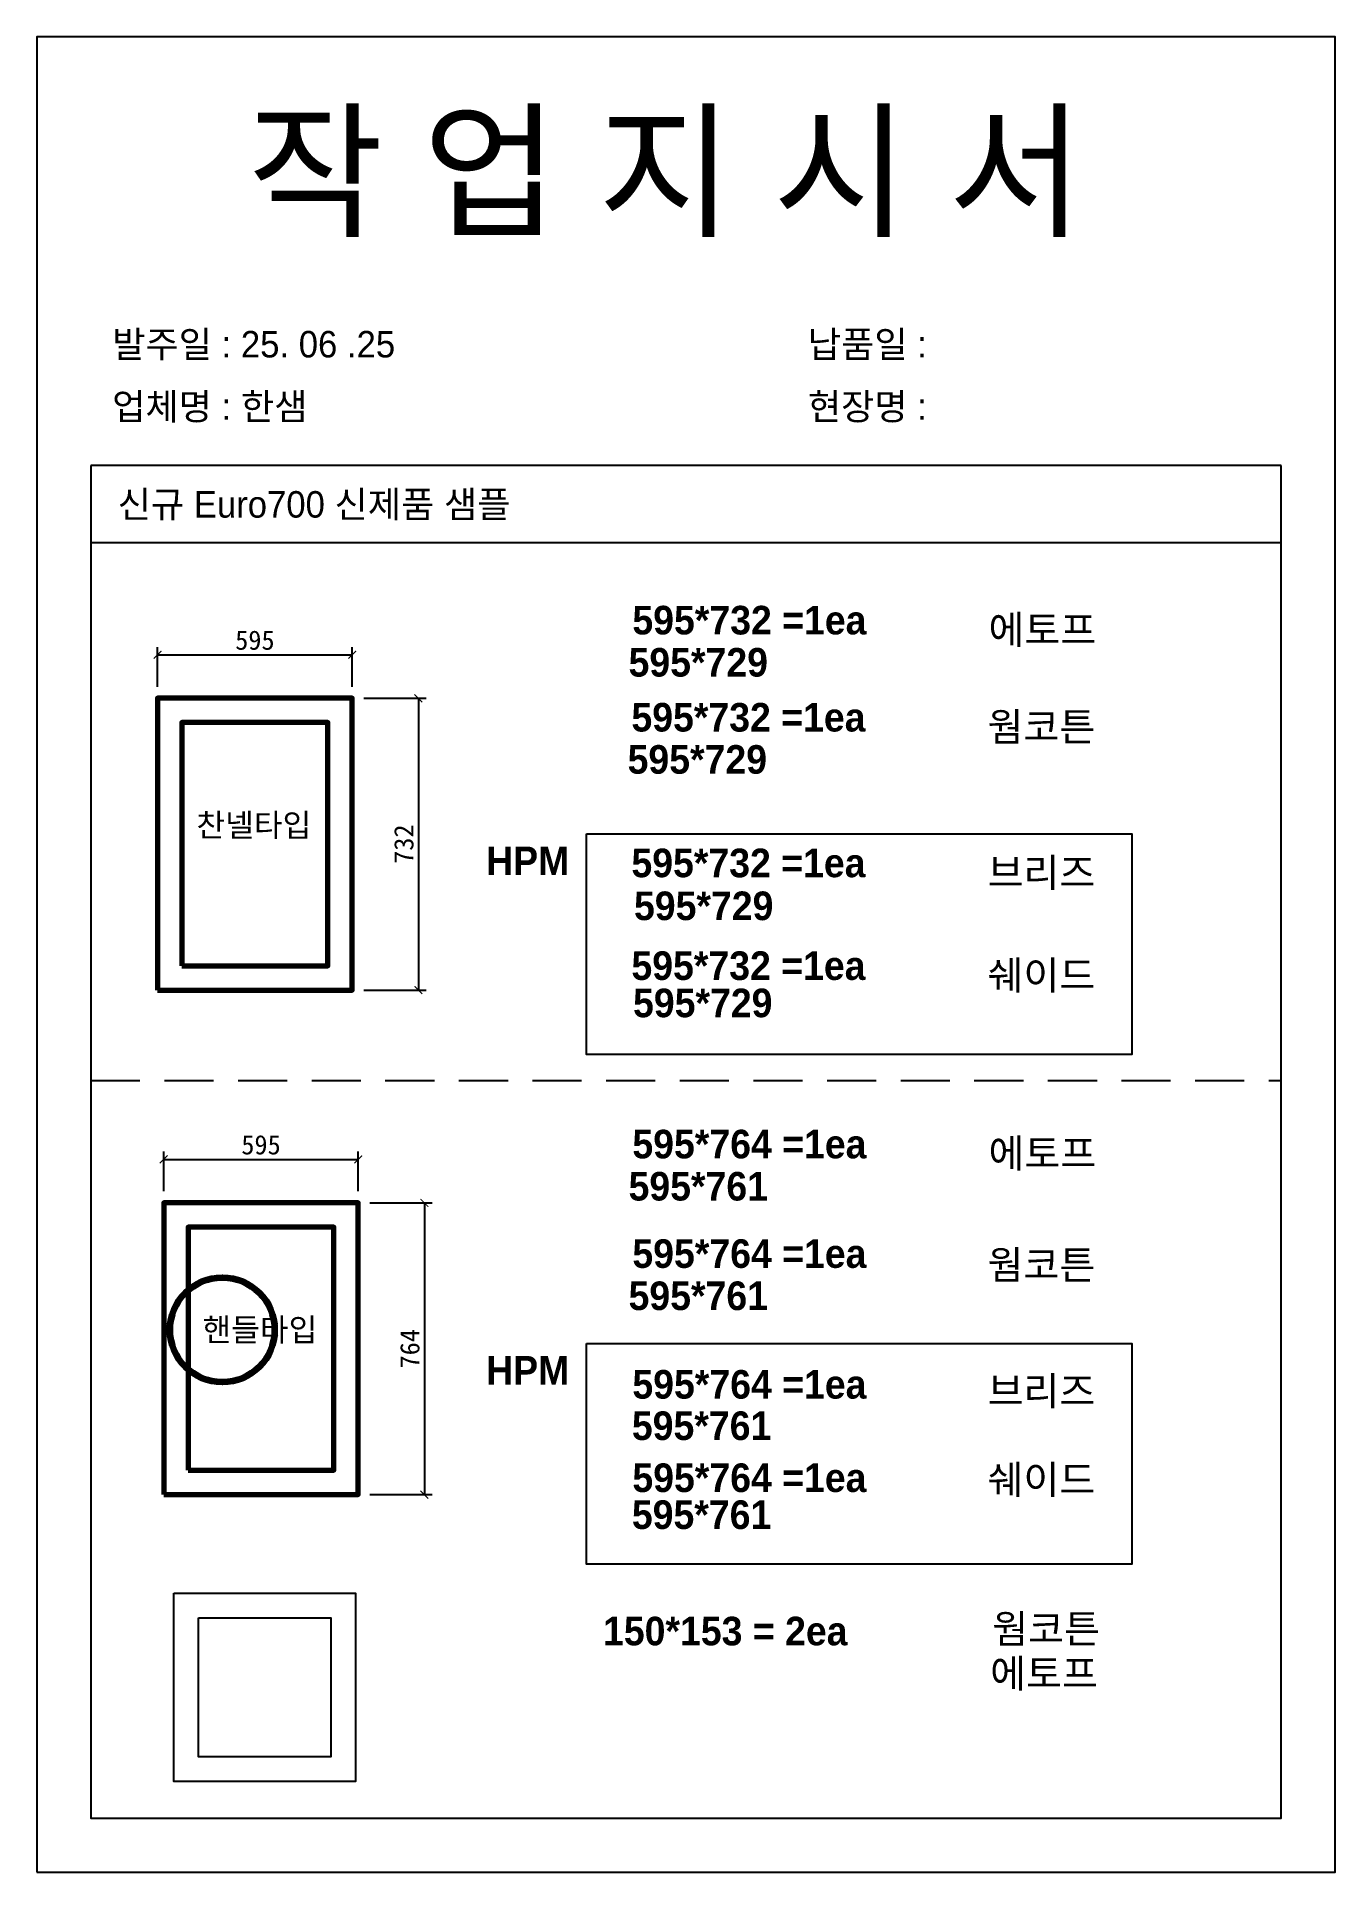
# Model space of a CAD drawing. Header units: millimetres. Extents: x -44117 to 256353, y -2095463 to 65325.
# Drawn here: x 110797 to 112477, y -164575 to -162199 of the extents above; entities that cross this region are included whole.
import ezdxf

# ---------------------------------------------------------------- set-up
doc = ezdxf.new("R2010")
doc.units = ezdxf.units.MM
doc.header["$LTSCALE"] = 10
doc.linetypes.add('HIDDEN', pattern=[9.525, 6.35, -3.175])
doc.layers.add('Layer1', color=7, linetype='Continuous', lineweight=70)
doc.dimstyles.new('ISO-25', dxfattribs={"dimtxt": 2.5, "dimasz": 2.5, "dimexe": 1, "dimexo": 1, "dimtad": 1, "dimtxsty": 'Standard', "dimblk": 'ARCHTICK', "dimcen": 2.5, "dimadec": 0, "dimazin": 0, "dimtfac": 1, "dimtmove": 0, "dimatfit": 3, "dimfxl": 0, "dimarcsym": 0})

msp = doc.modelspace()

# ---------------------------------------------------------------- texts
at = {"attachment_point": 1}
for s, width, gutter_width, heights, insert, char_height in [('{\\fGulim|b0|i0|c129|p50;작 업 지 시 서}', 3307.3198183, 12.5, [-155.84554], (111070.2401, -162303.20896), 140), ('{\\fGulim|b0|i0|c129|p50;발주일 : 25. 06 .25}', 3307.3198183, 12.5, [34.50412], (110895.03074, -162579.92938), 34.3), ('{\\fGulim|b0|i0|c129|p50;납품일 :}', 3307.3198183, 12.5, [37.67976], (111795.00873, -162579.92938), 34.3), ('{\\fGulim|b0|i0|c129|p50;업체명 : 한샘}', 3307.3198183, 12.5, [33.33016], (110895.03074, -162660.58556), 34.3), ('{\\fGulim|b0|i0|c129|p50;현장명 : }', 3307.3198183, 12.5, [-38.2735], (111795.00873, -162660.58556), 34.3), ('{\\fGulim|b0|i0|c129|p50;신규 Euro700 신제품 샘플}', 3307.3198183, 12.5, [-38.2735], (110902.07295, -162787.25166), 34.3), ('{\\fGulim|b1|i0|c129|p50;595*732 =1ea}', 2378.8860961, 8.99099, [1122.02912], (111568.05346, -162935.73127), 37.0069108), ('{\\fGulim|b1|i0|c129|p50;에토프}', 2378.8860961, 8.99099, [1122.02912], (112028.83919, -162948.19065), 37.0069108), ('{\\fGulim|b1|i0|c129|p50;595*732 =1ea}', 2378.8860961, 8.99099, [1122.02912], (111566.81996, -163061.44431), 37.0069108), ('{\\fGulim|b1|i0|c129|p50;웜코튼}', 2378.8860961, 8.99099, [1122.02912], (112027.60569, -163073.90369), 37.0069108), ('{\\fGulim|b1|i0|c129|p50;찬넬타입}', 1903.1088769, 7.19279, [897.6233], (111004.02272, -163204.79462), 29.6055287), ('{\\fGulim|b1|i0|c129|p50;HPM}', 2378.8860961, 8.99099, [1122.02912], (111378.81026, -163247.29222), 37.0069108), ('{\\fGulim|b1|i0|c129|p50;595*732 =1ea}', 2378.8860961, 8.99099, [1122.02912], (111566.81996, -163250.01388), 37.0069108), ('{\\fGulim|b1|i0|c129|p50;브리즈}', 2378.8860961, 8.99099, [1122.02912], (112027.60569, -163262.47325), 37.0069108), ('{\\fGulim|b1|i0|c129|p50;595*732 =1ea}', 2378.8860961, 8.99099, [1122.02912], (111566.81996, -163382.97959), 37.0069108), ('{\\fGulim|b1|i0|c129|p50;쉐이드}', 2378.8860961, 8.99099, [1122.02912], (112027.60569, -163395.43897), 37.0069108), ('{\\fGulim|b1|i0|c129|p50;595*764 =1ea}', 2378.8860961, 8.99099, [1122.02912], (111568.05346, -163613.92255), 37.0069108), ('{\\fGulim|b1|i0|c129|p50;에토프}', 2378.8860961, 8.99099, [1122.02912], (112028.83919, -163625.92863), 37.0069108), ('{\\fGulim|b1|i0|c129|p50;595*764 =1ea}', 2378.8860961, 8.99099, [1122.02912], (111568.05346, -163755.70748), 37.0069108), ('{\\fGulim|b1|i0|c129|p50;웜코튼}', 2378.8860961, 8.99099, [1122.02912], (112027.60569, -163770.40542), 37.0069108), ('{\\fGulim|b1|i0|c129|p50;핸들타입}', 1903.1088769, 7.19279, [897.6233], (111011.85506, -163857.9303), 29.6055287), ('{\\fGulim|b1|i0|c129|p50;HPM}', 2378.8860961, 8.99099, [1122.02912], (111378.81026, -163906.74486), 37.0069108), ('{\\fGulim|b1|i0|c129|p50;595*764 =1ea}', 2378.8860961, 8.99099, [1122.02912], (111568.05346, -163924.93851), 37.0069108), ('{\\fGulim|b1|i0|c129|p50;브리즈}', 2378.8860961, 8.99099, [1122.02912], (112027.60569, -163933.59256), 37.0069108), ('{\\fGulim|b1|i0|c129|p50;595*764 =1ea}', 2378.8860961, 8.99099, [1122.02912], (111568.05346, -164045.81644), 37.0069108), ('{\\fGulim|b1|i0|c129|p50;쉐이드}', 2378.8860961, 8.99099, [1122.02912], (112027.60569, -164048.42659), 37.0069108), ('{\\fGulim|b1|i0|c129|p50;150*153 = 2ea }', 2378.8860961, 8.99099, [1122.02912], (111530.09174, -164244.27024), 37.0069108), ('{\\fGulim|b1|i0|c129|p50;웜코튼}', 2378.8860961, 8.99099, [1122.02912], (112033.6926, -164241.37121), 37.0069108), ('{\\fGulim|b1|i0|c129|p50;에토프}', 2378.8860961, 8.99099, [1122.02912], (112030.96172, -164299.18962), 37.0069108)]:
    msp.add_mtext_dynamic_manual_height_columns(s, width=width, gutter_width=gutter_width, heights=heights, dxfattribs=dict(at, insert=insert, char_height=char_height))
at = {"color": 242, "true_color": 0xcd2027, "char_height": 37.0069108, "attachment_point": 1}
for s, insert in [('{\\fGulim|b1|i0|c129|p50;595*729}', (111563.11578, -162990.32383)), ('{\\fGulim|b1|i0|c129|p50;595*729}', (111561.88229, -163116.03688)), ('{\\fGulim|b1|i0|c129|p50;595*729}', (111570.15572, -163305.52955)), ('{\\fGulim|b1|i0|c129|p50;595*729}', (111568.92223, -163431.24259)), ('{\\fGulim|b1|i0|c129|p50;595*761}', (111563.11578, -163668.51511)), ('{\\fGulim|b1|i0|c129|p50;595*761}', (111563.11578, -163810.30004)), ('{\\fGulim|b1|i0|c129|p50;595*761}', (111567.41125, -163978.47644)), ('{\\fGulim|b1|i0|c129|p50;595*761}', (111567.41125, -164093.64226))]:
    msp.add_mtext_dynamic_manual_height_columns(s, width=2378.8860961, gutter_width=8.99099, heights=[1122.02912], dxfattribs=dict(at, insert=insert))

# ---------------------------------------------------------------- blocks, each defined once
blk = doc.blocks.new('_ArchTick')
at = {"color": 0, "linetype": 'ByBlock', "const_width": 0.15}
blk.add_lwpolyline([(-0.5, -0.5), (0.5, 0.5)], dxfattribs=at)
blk = doc.blocks.new('*D2891')
at = {"color": 0, "lineweight": -2}
for p, q in [((110953.8, -163040.4), (110953.8, -162989.1)), ((111205.6, -163040.4), (111205.6, -162989.1)), ((110953.8, -162999.1), (111205.6, -162999.1))]:
    blk.add_line(p, q, dxfattribs=at)
at = {"layer": 'Defpoints', "color": 0}
for p in [(111205.6, -162999.1), (110953.8, -163055.4), (111205.6, -163055.4)]:
    blk.add_point(p, dxfattribs=at)
at = {"color": 0, "lineweight": -2, "xscale": 10, "yscale": 10, "zscale": 10, "rotation": 180}
blk.add_blockref('_ArchTick', (110953.8, -162999.1), dxfattribs=at)
at = {"color": 0, "lineweight": -2, "xscale": 10, "yscale": 10, "zscale": 10}
blk.add_blockref('_ArchTick', (111205.6, -162999.1), dxfattribs=at)
at = {"color": 0, "insert": (111079.7, -162980.3), "char_height": 25, "attachment_point": 5}
blk.add_mtext('595', dxfattribs=at)
blk = doc.blocks.new('*D2892')
at = {"color": 0, "lineweight": -2}
for p, q in [((111220.6, -163055.4), (111301.2, -163055.4)), ((111291.2, -163055.4), (111291.2, -163433.1)), ((111220.6, -163433.1), (111301.2, -163433.1))]:
    blk.add_line(p, q, dxfattribs=at)
at = {"layer": 'Defpoints', "color": 0}
for p in [(111205.6, -163055.4), (111205.6, -163433.1), (111291.2, -163433.1)]:
    blk.add_point(p, dxfattribs=at)
at = {"color": 0, "lineweight": -2, "xscale": 10, "yscale": 10, "zscale": 10}
for p, rotation in [((111291.2, -163055.4), 90), ((111291.2, -163433.1), 270)]:
    blk.add_blockref('_ArchTick', p, dxfattribs=dict(at, rotation=rotation))
at = {"color": 0, "insert": (111272.5, -163244.2), "char_height": 25, "attachment_point": 5, "rotation": 90}
blk.add_mtext('732', dxfattribs=at)
blk = doc.blocks.new('*D2893')
at = {"color": 0, "lineweight": -2}
for p, q in [((110961.7, -163693.6), (110961.7, -163642.2)), ((110961.7, -163652.2), (111213.4, -163652.2)), ((111213.4, -163693.6), (111213.4, -163642.2))]:
    blk.add_line(p, q, dxfattribs=at)
at = {"layer": 'Defpoints', "color": 0}
for p in [(111213.4, -163652.2), (110961.7, -163708.6), (111213.4, -163708.6)]:
    blk.add_point(p, dxfattribs=at)
at = {"color": 0, "lineweight": -2, "xscale": 10, "yscale": 10, "zscale": 10, "rotation": 180}
blk.add_blockref('_ArchTick', (110961.7, -163652.2), dxfattribs=at)
at = {"color": 0, "lineweight": -2, "xscale": 10, "yscale": 10, "zscale": 10}
blk.add_blockref('_ArchTick', (111213.4, -163652.2), dxfattribs=at)
at = {"color": 0, "insert": (111087.6, -163633.5), "char_height": 25, "attachment_point": 5}
blk.add_mtext('595', dxfattribs=at)
blk = doc.blocks.new('*D2894')
at = {"color": 0, "lineweight": -2}
for p, q in [((111228.4, -163708.6), (111309, -163708.6)), ((111299, -163708.6), (111299, -164086.2)), ((111228.4, -164086.2), (111309, -164086.2))]:
    blk.add_line(p, q, dxfattribs=at)
at = {"layer": 'Defpoints', "color": 0}
for p in [(111213.4, -163708.6), (111213.4, -164086.2), (111299, -164086.2)]:
    blk.add_point(p, dxfattribs=at)
at = {"color": 0, "lineweight": -2, "xscale": 10, "yscale": 10, "zscale": 10}
for p, rotation in [((111299, -163708.6), 90), ((111299, -164086.2), 270)]:
    blk.add_blockref('_ArchTick', p, dxfattribs=dict(at, rotation=rotation))
at = {"color": 0, "insert": (111280.3, -163897.4), "char_height": 25, "attachment_point": 5, "rotation": 90}
blk.add_mtext('764', dxfattribs=at)

# ---------------------------------------------------------------- dimensions: what is measured, and where the dimension line sits
for base, p1, p2, picture, middle in [((111205.59283, -162999.09574), (110953.84514, -163055.43684), (111205.59283, -163055.43684), '*D2891', (111079.71899, -162980.34574)), ((111213.42518, -163652.23142), (110961.67749, -163708.57251), (111213.42518, -163708.57251), '*D2893', (111087.55134, -163633.48142))]:
    dim = msp.add_linear_dim(base=base, p1=p1, p2=p2, text='595', dimstyle='ISO-25', override={"dimscale": 10, "dimasz": 1, "dimexo": 1.5, "dimtxsty": 'Standard'})
    dim.commit()
    dim.dimension.update_dxf_attribs({"geometry": picture, "text_midpoint": middle})
for base, p1, p2, text, picture, middle in [((111291.20307, -163433.05838), (111205.59283, -163055.43684), (111205.59283, -163433.05838), '732', '*D2892', (111272.45307, -163244.24761)), ((111299.03541, -164086.19405), (111213.42518, -163708.57251), (111213.42518, -164086.19405), '764', '*D2894', (111280.28541, -163897.38328))]:
    dim = msp.add_linear_dim(base=base, p1=p1, p2=p2, angle=90, text=text, dimstyle='ISO-25', override={"dimscale": 10, "dimasz": 1, "dimexo": 1.5, "dimtxsty": 'Standard'})
    dim.commit()
    dim.dimension.update_dxf_attribs({"geometry": picture, "text_midpoint": middle})

# ---------------------------------------------------------------- linework, layer by layer
for p, q in [((112407.4335, -162754.21617), (110867.4335, -162754.21617)), ((112407.4335, -162854.21617), (110867.4335, -162854.21617))]:
    msp.add_line(p, q)
at = {"linetype": 'HIDDEN'}
msp.add_line((110867.4335, -163550.16308), (112407.4335, -163550.16308), dxfattribs=at)
for points in [[(110797.4335, -164575.04645), (112477.4335, -164575.04645), (112477.4335, -162199.04645), (110797.4335, -162199.04645)], [(111508.75403, -163230.99399), (112214.37891, -163230.99399), (112214.37891, -163516.56809), (111508.75403, -163516.56809)], [(111508.75403, -163890.44664), (112214.37891, -163890.44664), (112214.37891, -164176.02074), (111508.75403, -164176.02074)], [(110974.7144, -164213.86502), (111209.99037, -164213.86502), (111209.99037, -164457.5437), (110974.7144, -164457.5437)], [(111006.64471, -164245.79533), (111178.06006, -164245.79533), (111178.06006, -164425.61339), (111006.64471, -164425.61339)]]:
    msp.add_lwpolyline(points, close=True)
msp.add_lwpolyline([(110867.4335, -162754.21617), (110867.4335, -164505.04645), (112407.4335, -164505.04645), (112407.4335, -162754.21617)])
at = {"color": 242, "lineweight": 200, "true_color": 0xcd2027}
msp.add_circle((111037.57187, -163872.88912), 67.69164, dxfattribs=at)
at = {"layer": 'Layer1'}
for points in [[(110953.84514, -163433.05838), (111205.59283, -163433.05838), (111205.59283, -163055.43684), (110953.84514, -163055.43684)], [(110985.3136, -163401.58991), (111174.12437, -163401.58991), (111174.12437, -163086.9053), (110985.3136, -163086.9053)], [(110961.67749, -164086.19405), (111213.42518, -164086.19405), (111213.42518, -163708.57251), (110961.67749, -163708.57251)], [(110993.14595, -164054.72559), (111181.95672, -164054.72559), (111181.95672, -163740.04097), (110993.14595, -163740.04097)]]:
    msp.add_lwpolyline(points, close=True, dxfattribs=at)

msp.set_redraw_order([(e.dxf.handle, doc.entitydb.next_handle()) for e in msp.query("TEXT MTEXT ATTDEF DIMENSION ARC_DIMENSION")])  # texts and dimensions are drawn at this point

doc.saveas('drawing.dxf')
